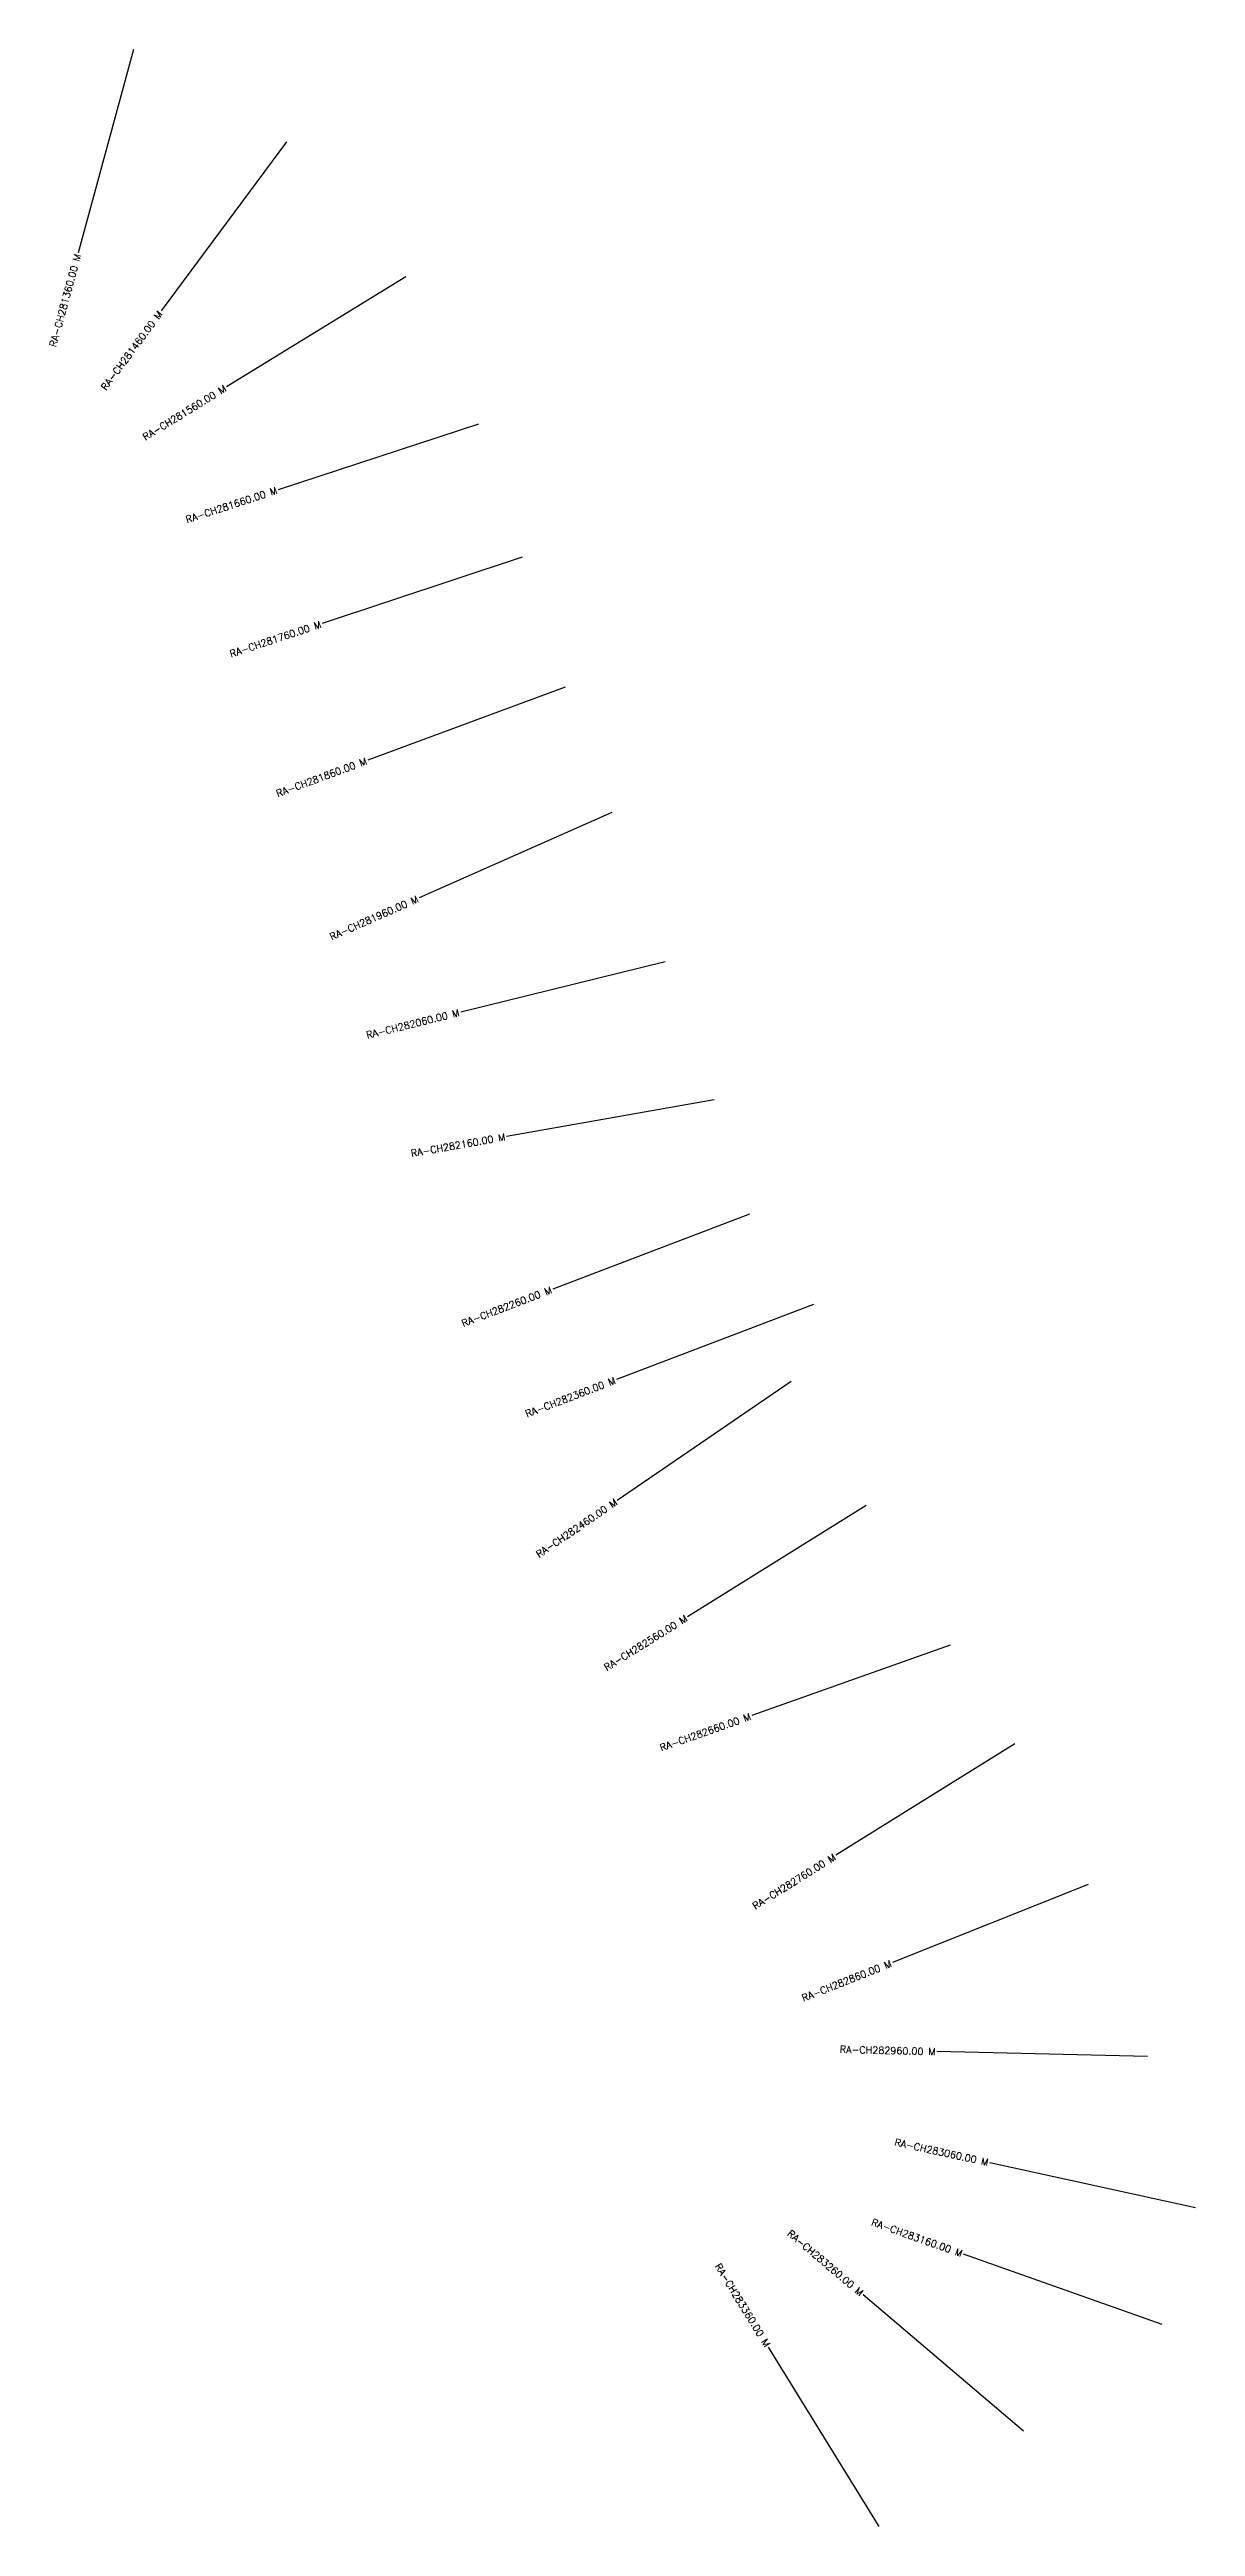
# Model space of a CAD drawing. Header units: metres. Extents: x 286502 to 291899, y 2022894 to 2025522.
# Drawn here: x 286502 to 287318, y 2022894 to 2024657 of the extents above; entities that cross this region are included whole.
import ezdxf
from ezdxf.enums import TextEntityAlignment as Align

# ---------------------------------------------------------------- set-up
doc = ezdxf.new("R2010")
doc.units = ezdxf.units.M
doc.layers.add('CS', color=134, linetype='Continuous')
doc.layers.add('CSMark', color=6, linetype='Continuous')
doc.styles.get("Standard").update_dxf_attribs({"font": 'simplex.shx'})

msp = doc.modelspace()

# ---------------------------------------------------------------- texts
at = {"layer": 'CSMark'}
for s, rotation, p in [('RA-CH281360.00 M', 74.7661, (286522.5, 2024511.6)), ('RA-CH281460.00 M', 53.4165, (286581.2, 2024470.4)), ('RA-CH281560.00 M', 31.5528, (286627.5, 2024416.6)), ('RA-CH281660.00 M', 18.1213, (286664.3, 2024343.7)), ('RA-CH281760.00 M', 18.3558, (286695.6, 2024248.4)), ('RA-CH281860.00 M', 20.3317, (286728, 2024151.1)), ('RA-CH281960.00 M', 23.855, (286764.6, 2024053)), ('RA-CH282060.00 M', 13.8275, (286794.2, 2023971.9)), ('RA-CH282160.00 M', 10.0422, (286826.9, 2023883.4)), ('RA-CH282260.00 M', 20.8813, (286859.8, 2023774.6)), ('RA-CH282360.00 M', 20.8826, (286905.2, 2023710.2)), ('RA-CH282460.00 M', 34.3755, (286905.9, 2023624)), ('RA-CH282560.00 M', 31.9313, (286955.8, 2023541.1)), ('RA-CH282660.00 M', 19.5034, (287001.5, 2023471)), ('RA-CH282760.00 M', 31.9313, (287061.5, 2023371.3)), ('RA-CH282860.00 M', 21.7175, (287101.7, 2023295.2)), ('RA-CH282960.00 M', 358.6501, (287133.3, 2023232.2)), ('RA-CH283060.00 M', 347.6631, (287170.9, 2023153.3)), ('RA-CH283160.00 M', 340.5077, (287152.3, 2023088.3)), ('RA-CH283260.00 M', 319.6486, (287080.9, 2023059.7)), ('RA-CH283360.00 M', 301.6518, (287013.8, 2023022.7))]:
    msp.add_text(s, height=5, rotation=rotation, dxfattribs=at).set_placement(p, align=Align.MIDDLE_RIGHT)

# ---------------------------------------------------------------- linework, layer by layer
at = {"layer": 'CS'}
for p, q in [((286562.1, 2024657.3), (286522.7, 2024512.6)), ((286671.2, 2024591.6), (286581.8, 2024471.2)), ((286756.2, 2024495.6), (286628.4, 2024417.1)), ((286807.8, 2024390.7), (286665.2, 2024344)), ((286838.9, 2024296), (286696.5, 2024248.7)), ((286869.6, 2024203.5), (286729, 2024151.4)), ((286902.7, 2024114.1), (286765.5, 2024053.4)), ((286940.9, 2024008), (286795.2, 2023972.1)), ((286975.6, 2023909.7), (286827.9, 2023883.6)), ((287000.9, 2023828.4), (286860.7, 2023775)), ((287046.3, 2023764.1), (286906.2, 2023710.6)), ((287030.5, 2023709.2), (286906.7, 2023624.5)), ((287083.9, 2023620.9), (286956.6, 2023541.6)), ((287143.8, 2023521.4), (287002.4, 2023471.4)), ((287189.7, 2023451.2), (287062.4, 2023371.9)), ((287242, 2023351.1), (287102.6, 2023295.6)), ((287284.3, 2023228.6), (287134.3, 2023232.2)), ((287318.4, 2023121), (287171.9, 2023153.1)), ((287294.7, 2023037.9), (287153.3, 2023088)), ((287196, 2022961.9), (287081.7, 2023059.1)), ((287093.1, 2022894.2), (287014.4, 2023021.9))]:
    msp.add_line(p, q, dxfattribs=at)

msp.set_redraw_order([(e.dxf.handle, doc.entitydb.next_handle()) for e in msp.query("TEXT MTEXT ATTDEF DIMENSION ARC_DIMENSION")])  # texts and dimensions are drawn at this point

doc.saveas('drawing.dxf')
